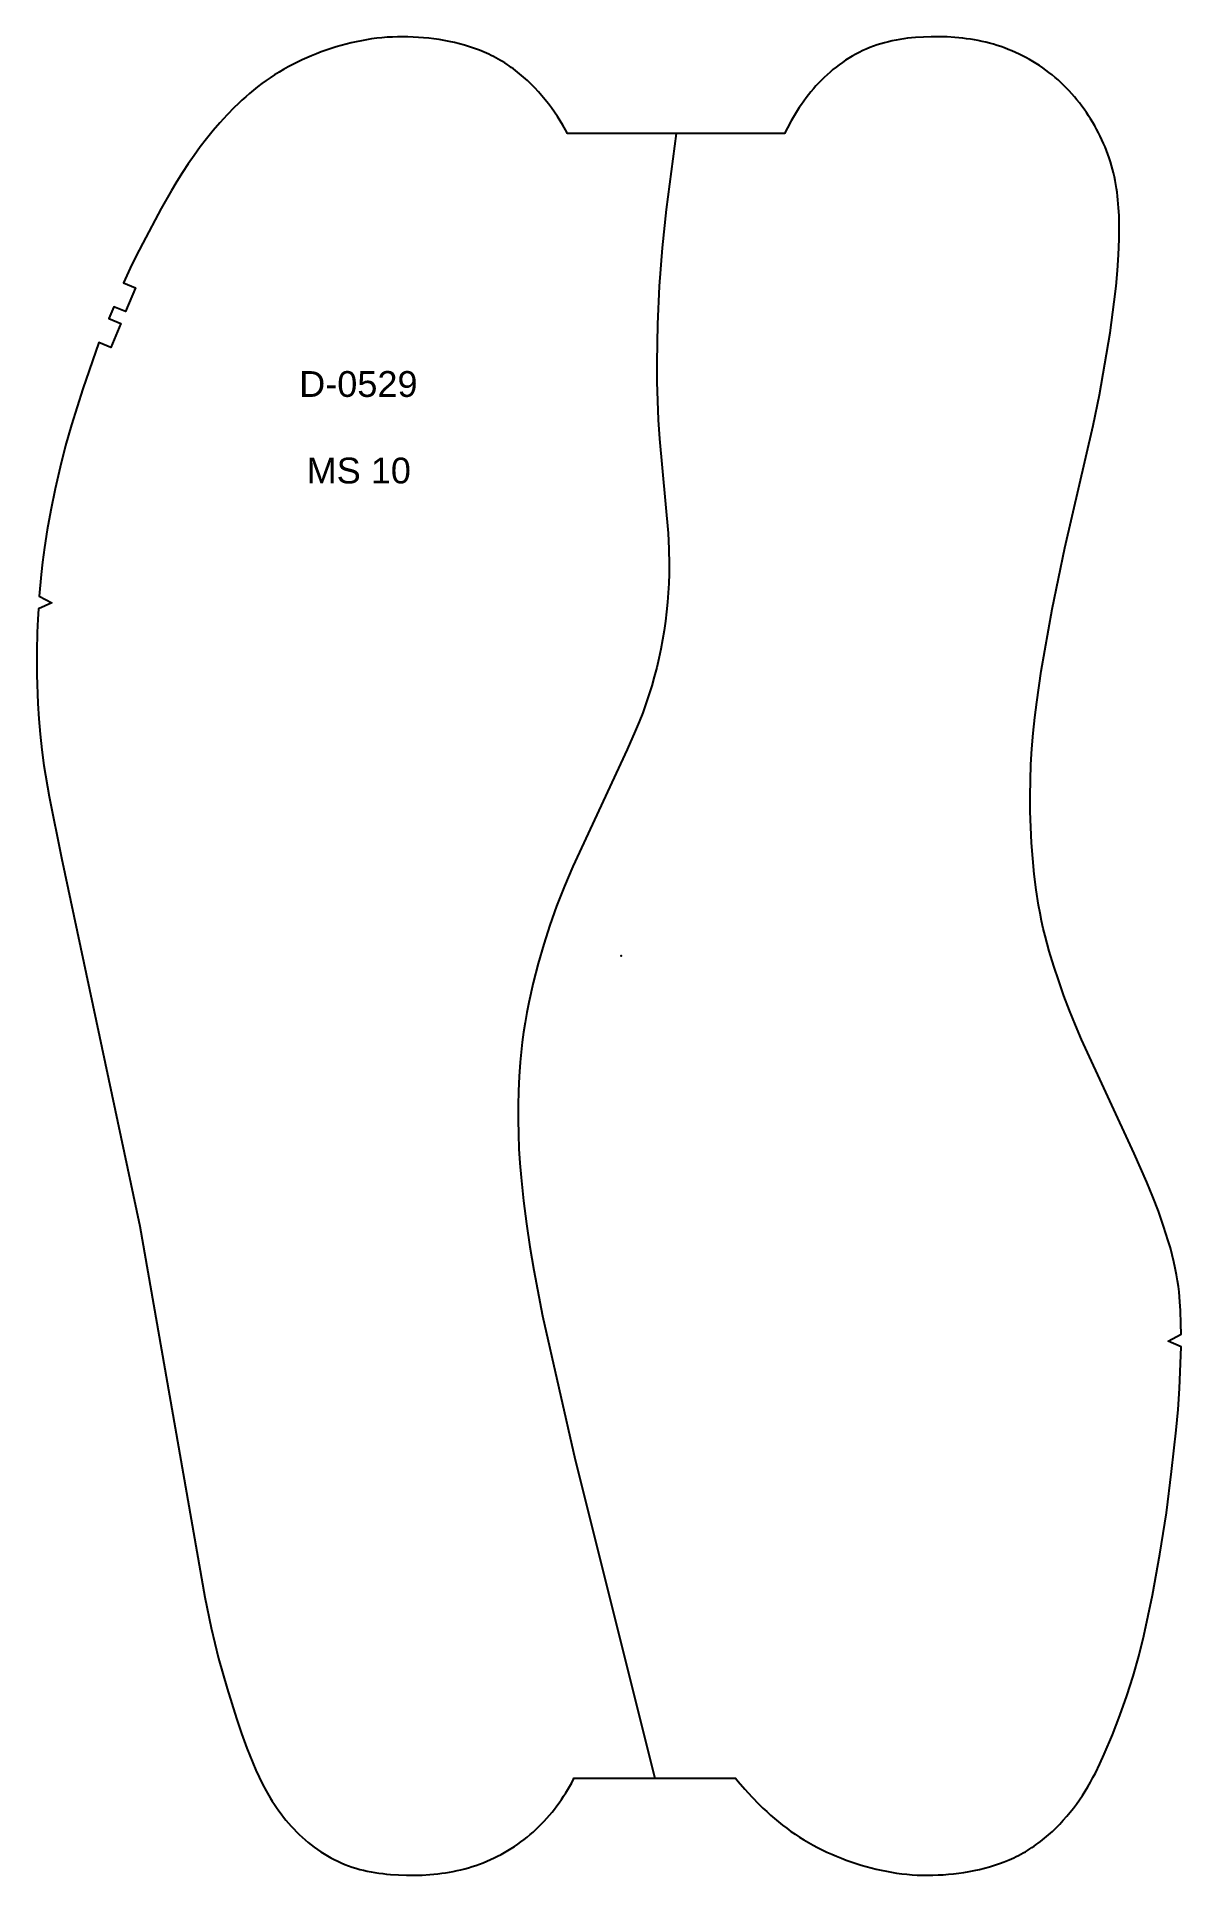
# Model space of a CAD drawing. Extents: x -397 to 4045, y -1309 to -990.
# Drawn here: x 1946.1 to 2123.3, y -1308.9 to -1024.3 of the extents above; entities that cross this region are included whole.
import ezdxf

# ---------------------------------------------------------------- set-up
doc = ezdxf.new("R2010")
doc.units = 0
doc.layers.add('DEFAULT', color=7, linetype='CONTINUOUS')
doc.styles.add('ARIAL_REGULAR', font='arial.ttf')

msp = doc.modelspace()

# ---------------------------------------------------------------- texts
at = {"layer": 'DEFAULT', "color": 1, "style": 'ARIAL_REGULAR'}
for s, p in [('D-0529', (1986.71, -1080.06, 5.51)), ('MS 10', (1987.86, -1093.46, 5.51))]:
    msp.add_text(s, height=4, dxfattribs=at).set_placement(p)

# ---------------------------------------------------------------- linework, layer by layer
at = {"layer": 'DEFAULT'}
msp.add_lwpolyline([(2029.18, -1294.09), (2029.25, -1293.94), (2054.27, -1293.94), (2054.66, -1294.42), (2055.71, -1295.64), (2056.8, -1296.83), (2057.93, -1297.98), (2058.51, -1298.55), (2059.1, -1299.1), (2059.69, -1299.64), (2060.3, -1300.17), (2060.92, -1300.69), (2061.55, -1301.19), (2062.19, -1301.68), (2062.84, -1302.15), (2063.51, -1302.61), (2064.18, -1303.05), (2064.86, -1303.47), (2065.56, -1303.88), (2066.26, -1304.27), (2066.97, -1304.65), (2067.69, -1305.01), (2068.42, -1305.36), (2069.16, -1305.69), (2069.9, -1306.01), (2070.65, -1306.31), (2071.4, -1306.6), (2072.16, -1306.87), (2072.92, -1307.12), (2073.69, -1307.36), (2074.47, -1307.59), (2075.25, -1307.8), (2076.03, -1307.99), (2076.82, -1308.17), (2077.61, -1308.33), (2078.4, -1308.48), (2079.2, -1308.6), (2080, -1308.71), (2080.8, -1308.79), (2081.6, -1308.86), (2082.4, -1308.91), (2083.21, -1308.93), (2084.01, -1308.94), (2084.82, -1308.93), (2085.62, -1308.9), (2086.43, -1308.86), (2087.23, -1308.79), (2088.03, -1308.71), (2088.83, -1308.62), (2089.63, -1308.5), (2090.43, -1308.37), (2091.22, -1308.21), (2092.01, -1308.04), (2092.79, -1307.85), (2093.57, -1307.63), (2094.34, -1307.4), (2095.11, -1307.14), (2095.86, -1306.86), (2096.61, -1306.56), (2097.35, -1306.23), (2097.71, -1306.05), (2098.07, -1305.87), (2098.43, -1305.69), (2098.78, -1305.5), (2099.13, -1305.3), (2099.48, -1305.09), (2099.82, -1304.88), (2100.16, -1304.66), (2100.49, -1304.43), (2100.82, -1304.2), (2101.14, -1303.97), (2101.46, -1303.72), (2102.09, -1303.22), (2102.71, -1302.7), (2103.31, -1302.16), (2103.89, -1301.6), (2104.45, -1301.02), (2105, -1300.43), (2105.54, -1299.82), (2106.06, -1299.2), (2106.56, -1298.57), (2107.04, -1297.93), (2107.51, -1297.27), (2107.96, -1296.61), (2108.39, -1295.93), (2108.81, -1295.24), (2109.21, -1294.54), (2109.6, -1293.83), (2109.97, -1293.12), (2110.68, -1291.67), (2111.35, -1290.2), (2112.61, -1287.23), (2113.77, -1284.22), (2114.85, -1281.18), (2115.82, -1278.11), (2116.69, -1275), (2117.47, -1271.87), (2118.17, -1268.72), (2118.81, -1265.56), (2119.97, -1259.21), (2120.99, -1252.84), (2121.78, -1246.44), (2122.5, -1240.02), (2122.78, -1236.81), (2122.99, -1233.59), (2123.26, -1227.15), (2121.26, -1226.25), (2123.24, -1225.15), (2123.21, -1223.55), (2123.13, -1221.5), (2123.05, -1220.17), (2122.92, -1218.63), (2122.82, -1217.79), (2122.69, -1216.89), (2122.54, -1215.96), (2122.35, -1214.97), (2122.13, -1213.95), (2121.87, -1212.9), (2121.58, -1211.81), (2121.26, -1210.7), (2120.54, -1208.43), (2119.73, -1206.15), (2118.86, -1203.89), (2117.92, -1201.64), (2115.97, -1197.19), (2107.82, -1179.55), (2106.87, -1177.32), (2105.97, -1175.06), (2105.11, -1172.79), (2104.3, -1170.49), (2103.54, -1168.19), (2102.84, -1165.86), (2102.2, -1163.52), (2101.91, -1162.34), (2101.65, -1161.16), (2101.41, -1159.97), (2101.19, -1158.77), (2100.81, -1156.37), (2100.51, -1153.96), (2100.28, -1151.54), (2100.1, -1149.12), (2099.97, -1146.69), (2099.89, -1144.27), (2099.87, -1141.84), (2099.91, -1139.41), (2100, -1136.98), (2100.14, -1134.56), (2100.34, -1132.14), (2100.59, -1129.72), (2100.89, -1127.31), (2101.6, -1122.5), (2103.29, -1112.93), (2105.22, -1103.41), (2109.61, -1084.48), (2110.59, -1079.72), (2111.46, -1074.94), (2112.24, -1070.14), (2112.9, -1065.33), (2113.17, -1062.92), (2113.39, -1060.5), (2113.55, -1058.07), (2113.64, -1055.64), (2113.66, -1054.43), (2113.66, -1053.21), (2113.63, -1051.99), (2113.57, -1050.78), (2113.47, -1049.57), (2113.41, -1048.97), (2113.33, -1048.36), (2113.25, -1047.77), (2113.15, -1047.17), (2113.04, -1046.57), (2112.92, -1045.98), (2112.78, -1045.39), (2112.63, -1044.8), (2112.47, -1044.22), (2112.29, -1043.64), (2112.1, -1043.06), (2111.9, -1042.49), (2111.69, -1041.92), (2111.47, -1041.36), (2111.23, -1040.8), (2110.98, -1040.24), (2110.72, -1039.7), (2110.45, -1039.15), (2110.16, -1038.61), (2109.87, -1038.08), (2109.56, -1037.55), (2109.24, -1037.03), (2108.92, -1036.52), (2108.58, -1036.02), (2108.23, -1035.52), (2107.87, -1035.03), (2107.5, -1034.54), (2107.12, -1034.07), (2106.73, -1033.6), (2106.33, -1033.14), (2105.93, -1032.69), (2105.51, -1032.25), (2105.08, -1031.82), (2104.64, -1031.4), (2104.19, -1030.99), (2103.74, -1030.6), (2103.27, -1030.21), (2102.79, -1029.83), (2102.31, -1029.47), (2101.82, -1029.11), (2101.31, -1028.77), (2100.8, -1028.44), (2100.29, -1028.12), (2099.76, -1027.82), (2099.23, -1027.52), (2098.69, -1027.24), (2098.15, -1026.97), (2097.6, -1026.72), (2097.04, -1026.48), (2096.48, -1026.25), (2095.91, -1026.03), (2095.34, -1025.83), (2094.76, -1025.64), (2094.18, -1025.46), (2093.6, -1025.3), (2093.01, -1025.15), (2092.42, -1025.02), (2091.83, -1024.89), (2091.24, -1024.78), (2090.64, -1024.68), (2090.04, -1024.6), (2089.44, -1024.52), (2088.83, -1024.46), (2088.23, -1024.41), (2087.01, -1024.33), (2085.79, -1024.3), (2084.57, -1024.3), (2083.35, -1024.34), (2082.13, -1024.42), (2081.52, -1024.48), (2080.91, -1024.54), (2080.31, -1024.62), (2079.71, -1024.71), (2079.11, -1024.82), (2078.52, -1024.94), (2077.93, -1025.07), (2077.35, -1025.22), (2076.76, -1025.38), (2076.19, -1025.56), (2075.62, -1025.76), (2075.06, -1025.97), (2074.5, -1026.2), (2073.95, -1026.45), (2073.41, -1026.72), (2072.87, -1027), (2072.34, -1027.3), (2071.82, -1027.61), (2071.31, -1027.94), (2070.81, -1028.28), (2070.31, -1028.63), (2069.83, -1029), (2069.35, -1029.38), (2068.89, -1029.78), (2068.43, -1030.18), (2067.99, -1030.6), (2067.55, -1031.03), (2067.13, -1031.46), (2066.72, -1031.91), (2066.32, -1032.36), (2065.93, -1032.83), (2065.55, -1033.3), (2065.18, -1033.78), (2064.82, -1034.27), (2064.47, -1034.77), (2064.14, -1035.27), (2063.81, -1035.78), (2063.49, -1036.29), (2062.88, -1037.34), (2062.3, -1038.41), (2061.86, -1039.3), (2028.27, -1039.3), (2027.94, -1038.7), (2027.54, -1038.01), (2027.13, -1037.32), (2026.69, -1036.64), (2026.24, -1035.97), (2025.78, -1035.31), (2025.29, -1034.67), (2024.79, -1034.04), (2024.27, -1033.42), (2023.74, -1032.81), (2023.19, -1032.22), (2022.62, -1031.65), (2022.04, -1031.09), (2021.44, -1030.55), (2020.83, -1030.02), (2020.2, -1029.52), (2019.88, -1029.28), (2019.55, -1029.04), (2019.22, -1028.81), (2018.89, -1028.58), (2018.55, -1028.36), (2018.21, -1028.15), (2017.86, -1027.95), (2017.52, -1027.75), (2017.16, -1027.55), (2016.8, -1027.37), (2016.44, -1027.19), (2016.08, -1027.01), (2015.34, -1026.69), (2014.6, -1026.38), (2013.84, -1026.1), (2013.07, -1025.84), (2012.3, -1025.61), (2011.52, -1025.39), (2010.74, -1025.2), (2009.95, -1025.03), (2009.16, -1024.88), (2008.37, -1024.74), (2007.57, -1024.63), (2006.77, -1024.53), (2005.97, -1024.45), (2005.16, -1024.39), (2004.36, -1024.34), (2003.55, -1024.31), (2002.75, -1024.3), (2001.94, -1024.31), (2001.14, -1024.34), (2000.33, -1024.38), (1999.53, -1024.45), (1998.73, -1024.53), (1997.93, -1024.64), (1997.13, -1024.77), (1996.34, -1024.91), (1995.55, -1025.07), (1994.76, -1025.25), (1993.98, -1025.44), (1993.2, -1025.65), (1992.43, -1025.88), (1991.66, -1026.12), (1990.89, -1026.38), (1990.13, -1026.65), (1989.38, -1026.93), (1988.63, -1027.23), (1987.89, -1027.55), (1987.16, -1027.88), (1986.43, -1028.23), (1985.71, -1028.59), (1985, -1028.97), (1984.29, -1029.36), (1983.6, -1029.77), (1982.91, -1030.19), (1982.24, -1030.64), (1981.58, -1031.09), (1980.92, -1031.56), (1980.28, -1032.05), (1979.65, -1032.56), (1979.03, -1033.07), (1978.43, -1033.6), (1977.83, -1034.14), (1977.24, -1034.7), (1976.66, -1035.26), (1975.54, -1036.41), (1974.45, -1037.6), (1973.39, -1038.82), (1972.38, -1040.08), (1971.39, -1041.35), (1970.44, -1042.66), (1969.53, -1043.99), (1968.64, -1045.33), (1967.79, -1046.7), (1966.96, -1048.08), (1965.36, -1050.89), (1962.48, -1056.25), (1961.38, -1058.41), (1960.56, -1060.11), (1959.53, -1062.39), (1961.38, -1063.16), (1959.84, -1066.85), (1957.99, -1066.09), (1957.23, -1067.93), (1959.08, -1068.7), (1957.54, -1072.39), (1955.69, -1071.63), (1953.2, -1078.79), (1951.46, -1084.38), (1950.55, -1087.59), (1949.69, -1090.94), (1948.91, -1094.31), (1948.25, -1097.58), (1947.7, -1100.63), (1947.27, -1103.35), (1946.96, -1105.64), (1946.75, -1107.58), (1946.48, -1110.89), (1948.41, -1111.95), (1946.34, -1112.89), (1946.23, -1114.48), (1946.14, -1116.53), (1946.09, -1119.4), (1946.1, -1123.11), (1946.25, -1127.52), (1946.39, -1129.89), (1946.59, -1132.3), (1946.85, -1134.71), (1947.18, -1137.12), (1947.98, -1141.91), (1949.92, -1151.44), (1962.02, -1208.47), (1972.09, -1265.9), (1973.09, -1270.65), (1973.65, -1273.02), (1974.24, -1275.37), (1975.57, -1280.04), (1977.03, -1284.68), (1977.8, -1286.99), (1978.62, -1289.28), (1979.05, -1290.41), (1979.51, -1291.54), (1979.99, -1292.65), (1980.5, -1293.75), (1981.04, -1294.84), (1981.61, -1295.9), (1982.22, -1296.95), (1982.54, -1297.47), (1982.87, -1297.98), (1983.21, -1298.48), (1983.56, -1298.97), (1983.91, -1299.46), (1984.28, -1299.94), (1984.66, -1300.41), (1985.05, -1300.88), (1985.45, -1301.33), (1985.86, -1301.78), (1986.29, -1302.22), (1986.72, -1302.64), (1987.17, -1303.06), (1987.62, -1303.46), (1988.09, -1303.86), (1988.56, -1304.24), (1989.05, -1304.61), (1989.54, -1304.96), (1990.04, -1305.31), (1990.56, -1305.63), (1991.08, -1305.95), (1991.6, -1306.24), (1992.14, -1306.53), (1992.68, -1306.79), (1993.23, -1307.04), (1993.79, -1307.27), (1994.35, -1307.49), (1994.92, -1307.68), (1995.5, -1307.86), (1996.08, -1308.03), (1996.66, -1308.17), (1997.25, -1308.31), (1997.85, -1308.43), (1998.44, -1308.53), (1999.04, -1308.62), (1999.65, -1308.7), (2000.25, -1308.77), (2000.86, -1308.82), (2002.08, -1308.9), (2003.3, -1308.94), (2004.52, -1308.94), (2005.74, -1308.91), (2006.96, -1308.83), (2007.57, -1308.78), (2008.17, -1308.72), (2008.77, -1308.64), (2009.37, -1308.56), (2009.97, -1308.46), (2010.57, -1308.35), (2011.16, -1308.23), (2011.75, -1308.09), (2012.33, -1307.94), (2012.92, -1307.78), (2013.5, -1307.61), (2014.07, -1307.42), (2014.64, -1307.21), (2015.21, -1307), (2015.77, -1306.77), (2016.33, -1306.52), (2016.88, -1306.27), (2017.43, -1306), (2017.96, -1305.72), (2018.5, -1305.43), (2019.02, -1305.12), (2019.54, -1304.8), (2020.05, -1304.47), (2020.55, -1304.13), (2021.04, -1303.78), (2021.53, -1303.41), (2022, -1303.03), (2022.47, -1302.65), (2022.93, -1302.25), (2023.37, -1301.84), (2023.81, -1301.42), (2024.24, -1300.99), (2024.66, -1300.55), (2025.07, -1300.1), (2025.47, -1299.64), (2025.86, -1299.18), (2026.24, -1298.7), (2026.6, -1298.22), (2026.96, -1297.73), (2027.31, -1297.23), (2027.65, -1296.72), (2027.98, -1296.21), (2028.29, -1295.69), (2028.6, -1295.16), (2028.9, -1294.63)], close=True, dxfattribs=at)
msp.add_lwpolyline([(2045.06, -1039.3), (2043.52, -1051.06), (2042.92, -1056.97), (2042.46, -1062.89), (2042.17, -1068.82), (2042.06, -1074.74), (2042.08, -1077.7), (2042.16, -1080.66), (2042.3, -1083.62), (2042.5, -1086.57), (2043.83, -1101.14), (2043.95, -1103.58), (2043.99, -1106.01), (2043.98, -1107.47), (2043.93, -1108.93), (2043.85, -1110.4), (2043.74, -1111.86), (2043.6, -1113.31), (2043.42, -1114.77), (2043.21, -1116.22), (2042.97, -1117.67), (2042.7, -1119.11), (2042.39, -1120.54), (2042.06, -1121.97), (2041.69, -1123.38), (2041.29, -1124.79), (2040.85, -1126.19), (2040.39, -1127.57), (2039.89, -1128.95), (2039.34, -1130.38), (2038.75, -1131.81), (2037.51, -1134.63), (2029.08, -1152.74), (2027.78, -1155.81), (2026.57, -1158.91), (2025.52, -1161.83), (2024.56, -1164.79), (2023.69, -1167.78), (2022.92, -1170.8), (2022.25, -1173.84), (2021.96, -1175.37), (2021.69, -1176.9), (2021.46, -1178.43), (2021.25, -1179.97), (2021.06, -1181.52), (2020.91, -1183.06), (2020.75, -1185.29), (2020.64, -1187.52), (2020.59, -1189.76), (2020.59, -1191.99), (2020.64, -1194.23), (2020.74, -1196.46), (2020.88, -1198.69), (2021.06, -1200.92), (2021.43, -1204.52), (2021.89, -1208.1), (2022.42, -1211.67), (2023.02, -1215.24), (2024.39, -1222.34), (2029.43, -1244.61), (2041.76, -1293.94)], dxfattribs=at)
at = {"layer": 'DEFAULT', "color": 4}
msp.add_point((2036.55, -1166.62), dxfattribs=at)

msp.set_redraw_order([(e.dxf.handle, doc.entitydb.next_handle()) for e in msp.query("TEXT MTEXT ATTDEF DIMENSION ARC_DIMENSION")])  # texts and dimensions are drawn at this point

doc.saveas('drawing.dxf')
